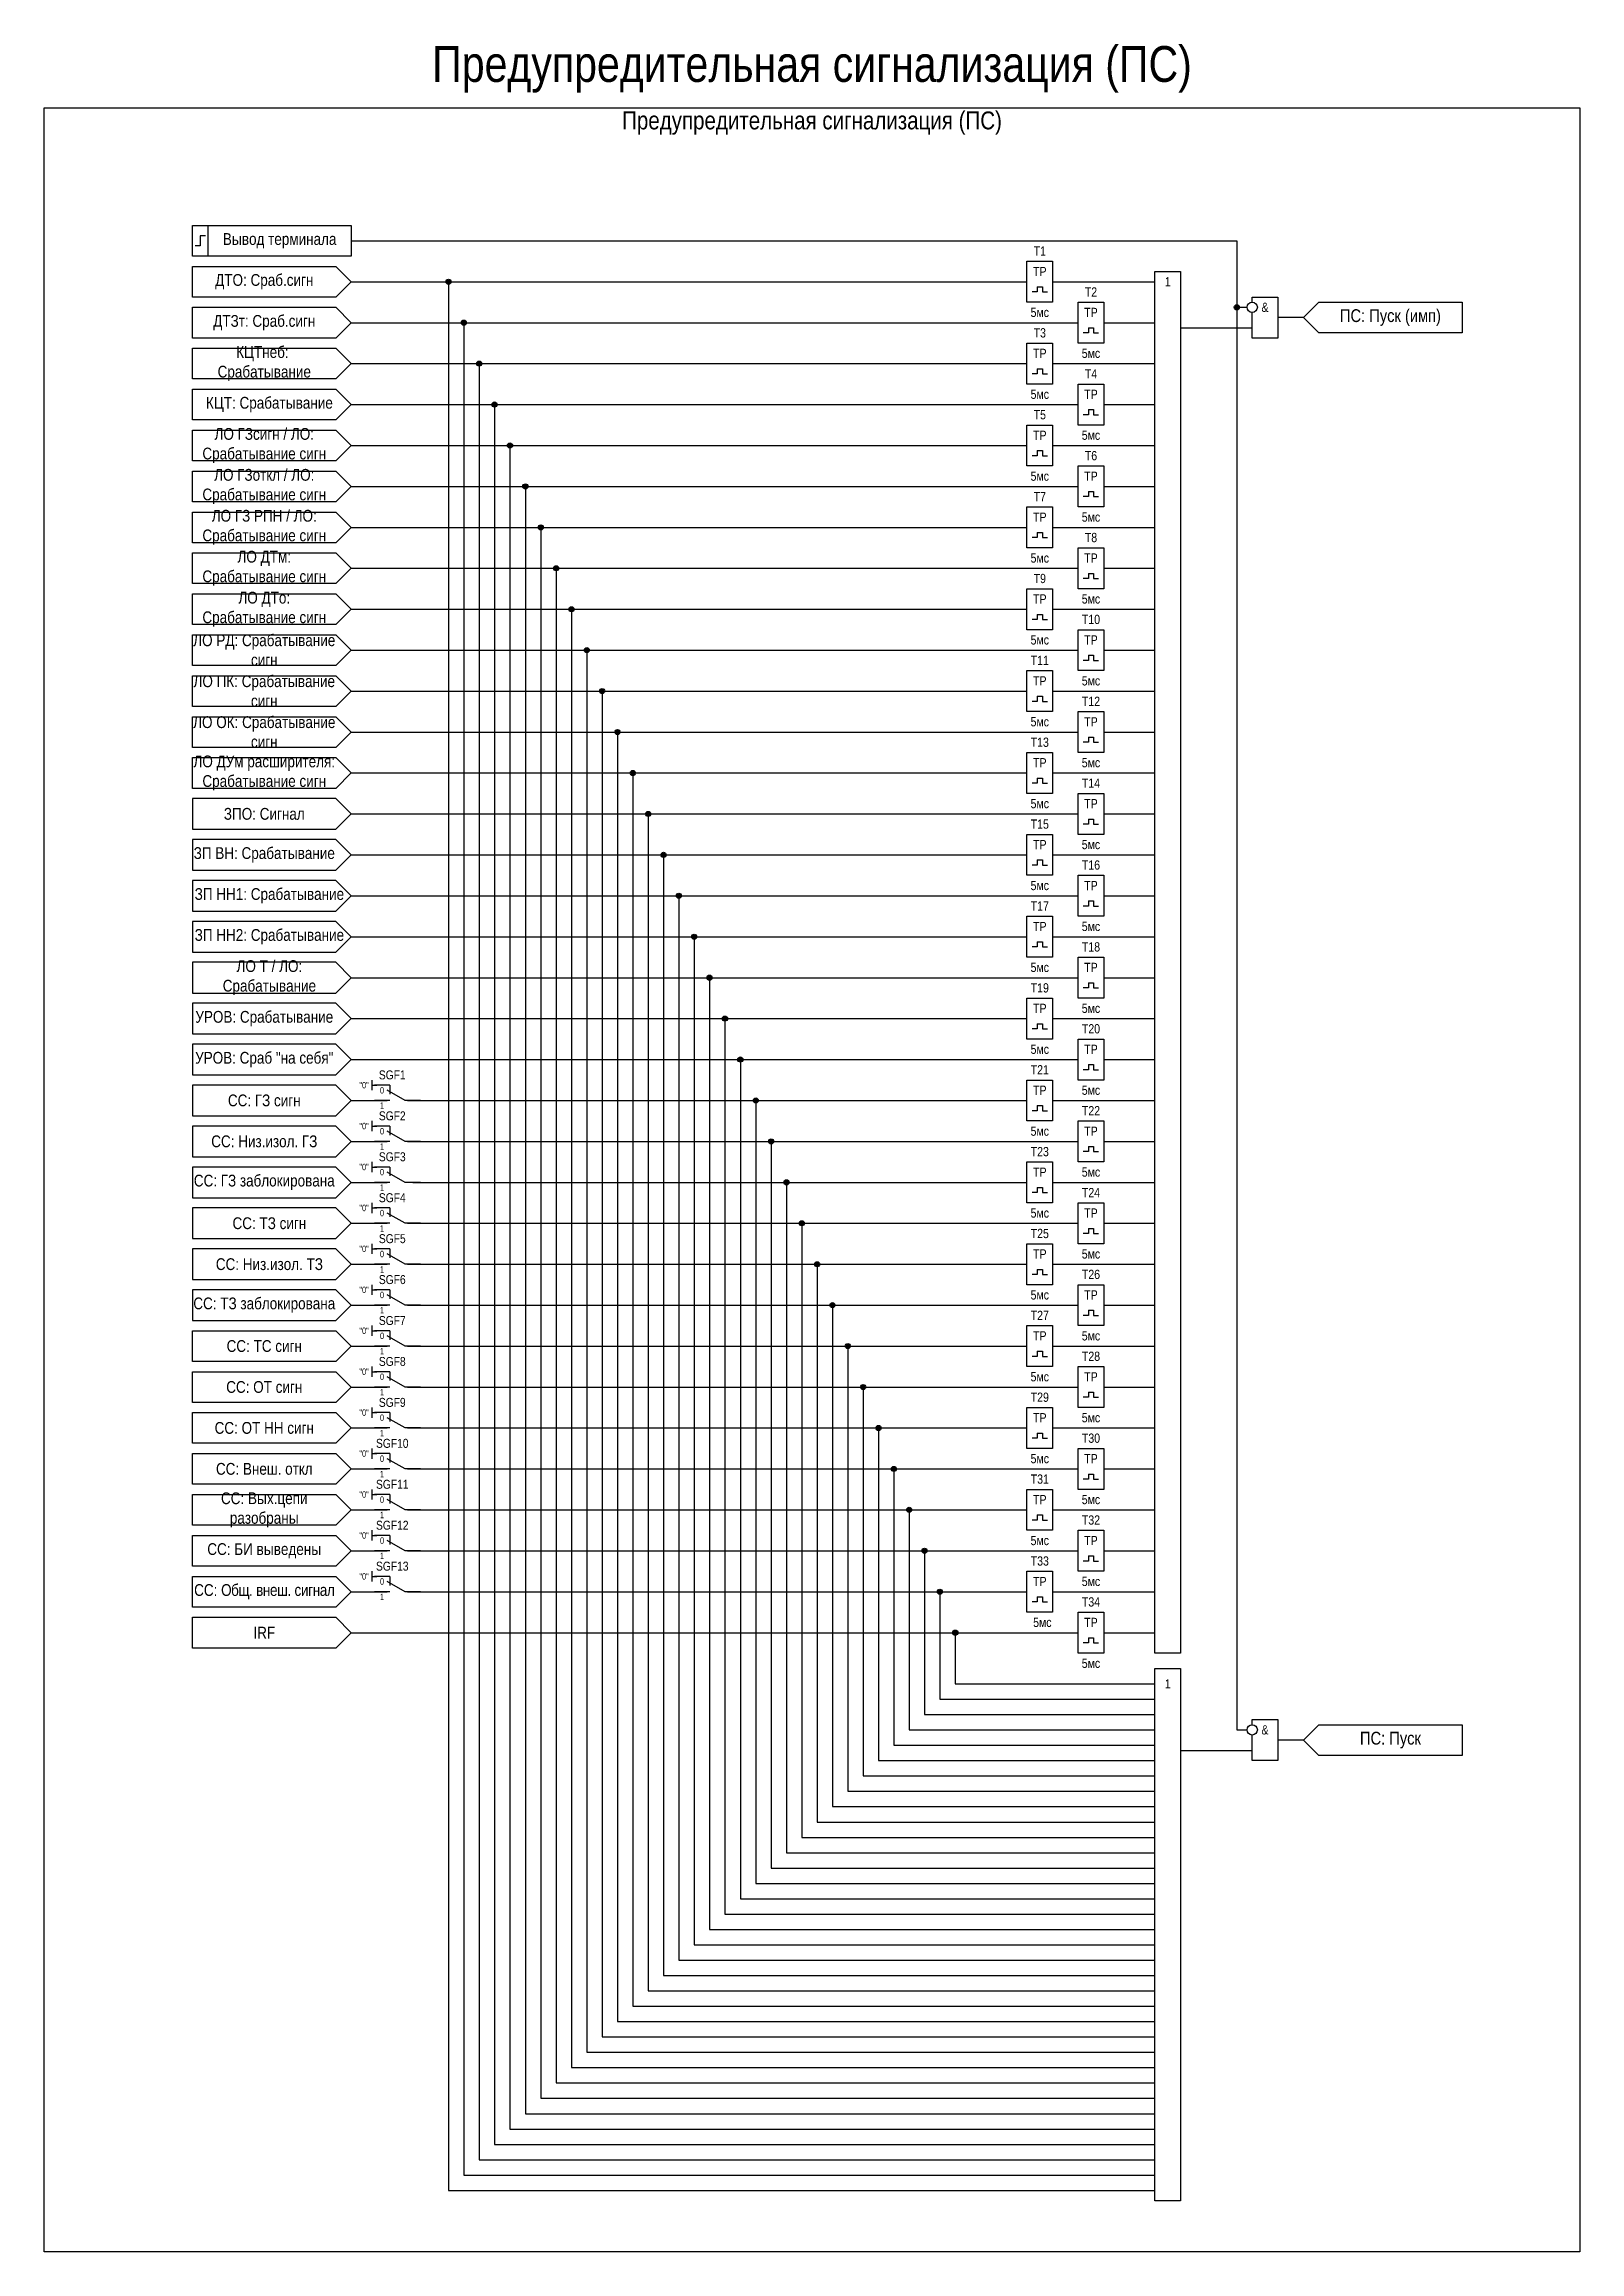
# Model space of a CAD drawing. Header units: millimetres. Extents: x -981 to 1720, y -66 to 612.
# Drawn here: x 1420 to 1720, y -4 to 427.4 of the extents above; entities that cross this region are included whole.
import ezdxf
from ezdxf.enums import TextEntityAlignment as Align

# ---------------------------------------------------------------- set-up
doc = ezdxf.new("R2010")
doc.units = ezdxf.units.MM
doc.layers.add('TEXT', color=7, linetype='Continuous', lineweight=25)
doc.layers.add('Основная', color=7, linetype='Continuous')
doc.styles.add('2.5_Gost_RD', font='ARIALN.TTF', dxfattribs={"height": 2.5})
doc.styles.add('3.5_Gost_RD', font='ARIALN.TTF', dxfattribs={"height": 3.5})
doc.styles.add('Вывод', font='ARIALN.TTF', dxfattribs={"height": 2.5})
doc.styles.add('Компонент', font='ARIALN.TTF', dxfattribs={"height": 3.5})

msp = doc.modelspace()

# ---------------------------------------------------------------- texts
at = {"color": 30, "ltscale": 100, "attachment_point": 5, "style": '3.5_Gost_RD'}
for s, insert, char_height, width in [('{\\C3;Предупредительная сигнализация (ПС)}', (1570, 422.5), 7, 300), ('Предупредительная сигнализация (ПС)', (1570, 412), 3.5, 290)]:
    msp.add_mtext(s, dxfattribs=dict(at, insert=insert, char_height=char_height, width=width))
at = {"ltscale": 100, "attachment_point": 5, "style": '2.5_Gost_RD'}
for s, insert, char_height, width in [('T1', (1614.5, 387), 1.8, 5), ('TP', (1614.5, 383), 1.8, 5), ('T2', (1624.5, 379), 1.8, 5), ('1', (1639.5, 381), 1.8, 5), ('5мс', (1614.5, 375), 1.8, 5), ('TP', (1624.5, 375), 1.8, 5), ('&', (1658.5, 376), 1.8, 5), ('ПС: Пуск (имп)', (1683, 374), 2.5, 28), ('T3', (1614.5, 371), 1.8, 5), ('TP', (1614.5, 367), 1.8, 5), ('5мс', (1624.5, 367), 1.8, 5), ('T4', (1624.5, 363), 1.8, 5), ('5мс', (1614.5, 359), 1.8, 5), ('TP', (1624.5, 359), 1.8, 5), ('T5', (1614.5, 355), 1.8, 5), ('ЛО ГЗсигн / ЛО: Срабатывание сигн', (1463, 349), 2.3, 28), ('TP', (1614.5, 351), 1.8, 5), ('5мс', (1624.5, 351), 1.8, 5), ('T6', (1624.5, 347), 1.8, 5), ('ЛО ГЗоткл / ЛО: Срабатывание сигн', (1463, 341), 2.3, 28), ('5мс', (1614.5, 343), 1.8, 5), ('TP', (1624.5, 343), 1.8, 5), ('ЛО ГЗ РПН / ЛО: Срабатывание сигн', (1463, 333), 2.3, 28), ('T7', (1614.5, 339), 1.8, 5), ('TP', (1614.5, 335), 1.8, 5), ('5мс', (1624.5, 335), 1.8, 5), ('ЛО ДТм: Срабатывание сигн', (1463, 325), 2.3, 28), ('5мс', (1614.5, 327), 1.8, 5), ('TP', (1624.5, 327), 1.8, 5), ('T8', (1624.5, 331), 1.8, 5), ('T9', (1614.5, 323), 1.8, 5), ('ЛО ДТо: Срабатывание сигн', (1463, 317), 2.3, 28), ('TP', (1614.5, 319), 1.8, 5), ('5мс', (1624.5, 319), 1.8, 5), ('T10', (1624.5, 315), 1.8, 5), ('ЛО РД: Срабатывание сигн', (1463, 309), 2.3, 28), ('5мс', (1614.5, 311), 1.8, 5), ('TP', (1624.5, 311), 1.8, 5), ('T11', (1614.5, 307), 1.8, 5), ('ЛО ПК: Срабатывание сигн', (1463, 301), 2.3, 28), ('TP', (1614.5, 303), 1.8, 5), ('5мс', (1624.5, 303), 1.8, 5), ('T12', (1624.5, 299), 1.8, 5), ('ЛО ОК: Срабатывание сигн', (1463, 293), 2.3, 28), ('5мс', (1614.5, 295), 1.8, 5), ('TP', (1624.5, 295), 1.8, 5), ('T13', (1614.5, 291), 1.8, 5), ('ЛО ДУм расширителя: Срабатывание сигн', (1463, 285), 2.3, 28), ('TP', (1614.5, 287), 1.8, 5), ('5мс', (1624.5, 287), 1.8, 5), ('T14', (1624.5, 283), 1.8, 5), ('5мс', (1614.5, 279), 1.8, 5), ('TP', (1624.5, 279), 1.8, 5), ('T15', (1614.5, 275), 1.8, 5), ('TP', (1614.5, 271), 1.8, 5), ('5мс', (1624.5, 271), 1.8, 5), ('ЗП ВН: Срабатывание ', (1463, 269), 2.3, 28), ('T16', (1624.5, 267), 1.8, 5), ('5мс', (1614.5, 263), 1.8, 5), ('TP', (1624.5, 263), 1.8, 5), ('ЗП НН1: Срабатывание', (1464, 261), 2.3, 27.933), ('T17', (1614.5, 259), 1.8, 5), ('ЗП НН2: Срабатывание', (1464, 253), 2.3, 27.933), ('TP', (1614.5, 255), 1.8, 5), ('5мс', (1624.5, 255), 1.8, 5), ('T18', (1624.5, 251), 1.8, 5), ('5мс', (1614.5, 247), 1.8, 5), ('TP', (1624.5, 247), 1.8, 5), ('T19', (1614.5, 243), 1.8, 5), ('TP', (1614.5, 239), 1.8, 5), ('5мс', (1624.5, 239), 1.8, 5), ('T20', (1624.5, 235), 1.8, 5), ('5мс', (1614.5, 231), 1.8, 5), ('TP', (1624.5, 231), 1.8, 5), ('T21', (1614.5, 227), 1.8, 5), ('TP', (1614.5, 223), 1.8, 5), ('5мс', (1624.5, 223), 1.8, 5), ('5мс', (1614.5, 215), 1.8, 5), ('T22', (1624.5, 219), 1.8, 5), ('TP', (1624.5, 215), 1.8, 5), ('T23', (1614.5, 211), 1.8, 5), ('TP', (1614.5, 207), 1.8, 5), ('5мс', (1624.5, 207), 1.8, 5), ('T24', (1624.5, 203), 1.8, 5), ('5мс', (1614.5, 199), 1.8, 5), ('TP', (1624.5, 199), 1.8, 5), ('T25', (1614.5, 195), 1.8, 5), ('TP', (1614.5, 191), 1.8, 5), ('5мс', (1624.5, 191), 1.8, 5), ('T26', (1624.5, 187), 1.8, 5), ('5мс', (1614.5, 183), 1.8, 5), ('TP', (1624.5, 183), 1.8, 5), ('T27', (1614.5, 179), 1.8, 5), ('СС: ТС сигн', (1463, 173), 2.3, 28), ('TP', (1614.5, 175), 1.8, 5), ('5мс', (1624.5, 175), 1.8, 5), ('T28', (1624.5, 171), 1.8, 5), ('СС: ОТ сигн', (1463, 165), 2.3, 28), ('5мс', (1614.5, 167), 1.8, 5), ('TP', (1624.5, 167), 1.8, 5), ('T29', (1614.5, 163), 1.8, 5), ('TP', (1614.5, 159), 1.8, 5), ('5мс', (1624.5, 159), 1.8, 5), ('СС: ОТ НН сигн', (1463, 157), 2.3, 28), ('T30', (1624.5, 155), 1.8, 5), ('5мс', (1614.5, 151), 1.8, 5), ('TP', (1624.5, 151), 1.8, 5), ('СС: Внеш. откл', (1463, 149), 2.3, 28), ('T31', (1614.5, 147), 1.8, 5), ('СС: Вых.цепи разобраны', (1463, 141), 2.3, 28), ('TP', (1614.5, 143), 1.8, 5), ('5мс', (1624.5, 143), 1.8, 5), ('T32', (1624.5, 139), 1.8, 5), ('СС: БИ выведены', (1463, 133), 2.3, 28), ('5мс', (1614.5, 135), 1.8, 5), ('TP', (1624.5, 135), 1.8, 5), ('T33', (1614.5, 131), 1.8, 5), ('TP', (1614.5, 127), 1.8, 5), ('5мс', (1624.5, 127), 1.8, 5), ('T34', (1624.5, 123), 1.8, 5), ('5мс', (1615, 119), 1.8, 5), ('TP', (1624.5, 119), 1.8, 5), ('5мс', (1624.5, 111), 1.8, 5), ('1', (1639.5, 107), 1.8, 5), ('&', (1658.5, 98), 1.8, 5), ('ПС: Пуск', (1683, 96), 2.5, 28)]:
    msp.add_mtext(s, dxfattribs=dict(at, insert=insert, char_height=char_height, width=width))
at = {"color": 0, "ltscale": 100, "char_height": 2.3, "width": 28, "attachment_point": 5, "style": '2.5_Gost_RD'}
for s, insert in [('{\\C256;ЗПО: Сигнал}', (1463, 277)), ('{\\C256;УРОВ: Срабатывание}', (1463, 237)), ('{\\C256;УРОВ: Сраб "на себя"}', (1463, 229))]:
    msp.add_mtext(s, dxfattribs=dict(at, insert=insert))
at = {"layer": 'TEXT', "ltscale": 100, "char_height": 2.3, "width": 28, "attachment_point": 5, "style": '2.5_Gost_RD'}
for s, insert in [('Вывод терминала', (1466, 389)), ('ЛО Т / ЛО: Срабатывание', (1464, 245)), ('СС: {\\T0.95;Общ. внеш. сигнал}', (1463, 125))]:
    msp.add_mtext(s, dxfattribs=dict(at, insert=insert))
at = {"layer": 'TEXT', "color": 0, "ltscale": 100, "char_height": 2.3, "width": 28, "attachment_point": 5, "style": '2.5_Gost_RD'}
for s, insert in [('{\\C256;СС: ГЗ сигн}', (1463, 221)), ('{\\C256;СС: Низ.изол. ГЗ}', (1463, 213)), ('{\\C256;СС: ГЗ заблокирована}', (1463, 205)), ('{\\C256;СС: ТЗ сигн}', (1464, 197)), ('{\\C256;СС: Низ.изол. ТЗ}', (1464, 189)), ('{\\C256;СС: ТЗ заблокирована}', (1463, 181)), ('{\\C256;IRF}', (1463, 117))]:
    msp.add_mtext(s, dxfattribs=dict(at, insert=insert))
at = {"layer": 'Основная', "color": 0, "ltscale": 100, "insert": (1463, 381), "char_height": 2.3, "width": 28, "attachment_point": 5, "style": '2.5_Gost_RD'}
msp.add_mtext('{\\C256;ДТО: Сраб.сигн}', dxfattribs=at)
at = {"layer": 'Основная', "ltscale": 100, "insert": (1463, 373), "char_height": 2.3, "width": 28, "attachment_point": 5, "style": '2.5_Gost_RD'}
msp.add_mtext('ДТЗт: Сраб.сигн', dxfattribs=at)
at = {"layer": 'Основная', "color": 1, "ltscale": 100, "char_height": 2.3, "attachment_point": 5, "style": '2.5_Gost_RD'}
for s, insert, width in [('{\\C256;КЦТнеб:  Срабатывание}', (1463, 365), 28), ('{\\C256;КЦТ: Срабатывание}', (1464, 357), 26.5083)]:
    msp.add_mtext(s, dxfattribs=dict(at, insert=insert, width=width))

# ---------------------------------------------------------------- blocks, each defined once
blk = doc.blocks.new('Точка')
at = {"ltscale": 100}
h = blk.add_hatch(color=256, dxfattribs=at)
h.dxf.hatch_style = 1
edge = h.paths.add_edge_path()
edge.add_arc((0, 0), 0.5, 0, 360)
blk.add_circle((0, 0), 0.5, dxfattribs=at)
blk = doc.blocks.new('*U958')
at = {"layer": 'Основная', "color": 0}
blk.add_line((0, 0), (7, 4), dxfattribs=at)
at = {"layer": 'Основная', "ltscale": 0.35}
blk.add_line((6, 6), (6, 2.5), dxfattribs=at)
blk = doc.blocks.new('*U1019')
at = {"layer": 'Основная', "color": 0}
for p, q in [((-3, 6), (-9, 6)), ((-3, 0), (-9, 0)), ((9, 0), (3, 0))]:
    blk.add_line(p, q, dxfattribs=at)
at = {"layer": 'Основная', "ltscale": 0.25, "xscale": -1}
blk.add_blockref('*U958', (3, 0), dxfattribs=at)
at = {"layer": 'Основная'}
for tag, height, style, p in [('ОУ', 3.5, 'Компонент', (-2, 10)), ('В1', 2.5, 'Вывод', (-13, 6)), ('В2', 2.5, 'Вывод', (-6, 4)), ('В3', 2.5, 'Вывод', (-6, -2))]:
    blk.add_attdef(tag, text='', height=height, dxfattribs=dict(at, style=style)).set_placement(p, align=Align.MIDDLE_CENTER)

# ---------------------------------------------------------------- linework, layer by layer
at = {"ltscale": 100}
for p, q in [((1614, 379), (1613, 379)), ((1615, 379), (1616, 379)), ((1669, 377), (1666, 374)), ((1669, 377), (1697, 377)), ((1666, 374), (1661, 374)), ((1666, 374), (1669, 371)), ((1624, 371), (1623, 371)), ((1625, 371), (1626, 371)), ((1697, 371), (1669, 371)), ((1614, 363), (1613, 363)), ((1615, 363), (1616, 363)), ((1624, 355), (1623, 355)), ((1625, 355), (1626, 355)), ((1614, 347), (1613, 347)), ((1615, 347), (1616, 347)), ((1624, 339), (1623, 339)), ((1625, 339), (1626, 339)), ((1614, 331), (1613, 331)), ((1615, 331), (1616, 331)), ((1624, 323), (1623, 323)), ((1625, 323), (1626, 323)), ((1614, 315), (1613, 315)), ((1615, 315), (1616, 315)), ((1624, 307), (1623, 307)), ((1625, 307), (1626, 307)), ((1614, 299), (1613, 299)), ((1615, 299), (1616, 299)), ((1624, 291), (1623, 291)), ((1625, 291), (1626, 291)), ((1614, 283), (1613, 283)), ((1615, 283), (1616, 283)), ((1624, 275), (1623, 275)), ((1625, 275), (1626, 275)), ((1614, 267), (1613, 267)), ((1615, 267), (1616, 267)), ((1624, 259), (1623, 259)), ((1625, 259), (1626, 259)), ((1614, 251), (1613, 251)), ((1615, 251), (1616, 251)), ((1624, 243), (1623, 243)), ((1625, 243), (1626, 243)), ((1614, 235), (1613, 235)), ((1615, 235), (1616, 235)), ((1484, 225), (1484, 223)), ((1624, 227), (1623, 227)), ((1625, 227), (1626, 227)), ((1484, 224), (1485, 224)), ((1484, 217), (1484, 215)), ((1484, 216), (1485, 216)), ((1614, 219), (1613, 219)), ((1615, 219), (1616, 219)), ((1484, 209), (1484, 207)), ((1484, 208), (1485, 208)), ((1624, 211), (1623, 211)), ((1625, 211), (1626, 211)), ((1614, 203), (1613, 203)), ((1615, 203), (1616, 203)), ((1484, 201), (1484, 199)), ((1484, 200), (1485, 200)), ((1624, 195), (1623, 195)), ((1625, 195), (1626, 195)), ((1484, 193), (1484, 191)), ((1484, 192), (1485, 192)), ((1614, 187), (1613, 187)), ((1615, 187), (1616, 187)), ((1484, 185), (1484, 183)), ((1484, 184), (1485, 184)), ((1484, 177), (1484, 175)), ((1624, 179), (1623, 179)), ((1625, 179), (1626, 179)), ((1484, 176), (1485, 176)), ((1484, 169), (1484, 167)), ((1614, 171), (1613, 171)), ((1615, 171), (1616, 171)), ((1484, 168), (1485, 168)), ((1484, 161), (1484, 159)), ((1484, 160), (1485, 160)), ((1624, 163), (1623, 163)), ((1625, 163), (1626, 163)), ((1484, 153), (1484, 151)), ((1484, 152), (1485, 152)), ((1614, 155), (1613, 155)), ((1615, 155), (1616, 155)), ((1624, 147), (1623, 147)), ((1625, 147), (1626, 147)), ((1484, 145), (1484, 143)), ((1484, 144), (1485, 144)), ((1614, 139), (1613, 139)), ((1615, 139), (1616, 139)), ((1484, 137), (1484, 135)), ((1484, 136), (1485, 136)), ((1624, 131), (1623, 131)), ((1625, 131), (1626, 131)), ((1484, 129), (1484, 127)), ((1484, 128), (1485, 128)), ((1614, 123), (1613, 123)), ((1615, 123), (1616, 123)), ((1624, 115), (1623, 115)), ((1625, 115), (1626, 115)), ((1666, 96), (1661, 96)), ((1669, 99), (1666, 96)), ((1666, 96), (1669, 93)), ((1669, 99), (1697, 99)), ((1697, 93), (1669, 93))]:
    msp.add_line(p, q, dxfattribs=at)
at = {"color": 3, "ltscale": 100}
msp.add_lwpolyline([(1420, 415), (1720, 415), (1720, -4), (1420, -4)], close=True, dxfattribs=at)
at = {"ltscale": 100}
for points in [[(1449, 392), (1452, 392), (1452, 386), (1449, 386)], [(1449, 392), (1480, 392), (1480, 386), (1449, 386)], [(1612, 385), (1617, 385), (1617, 377), (1612, 377)], [(1637, 383), (1642, 383), (1642, 113), (1637, 113)], [(1622, 377), (1627, 377), (1627, 369), (1622, 369)], [(1612, 369), (1617, 369), (1617, 361), (1612, 361)], [(1622, 361), (1627, 361), (1627, 353), (1622, 353)], [(1612, 353), (1617, 353), (1617, 345), (1612, 345)], [(1622, 345), (1627, 345), (1627, 337), (1622, 337)], [(1612, 337), (1617, 337), (1617, 329), (1612, 329)], [(1622, 329), (1627, 329), (1627, 321), (1622, 321)], [(1612, 321), (1617, 321), (1617, 313), (1612, 313)], [(1622, 313), (1627, 313), (1627, 305), (1622, 305)], [(1612, 305), (1617, 305), (1617, 297), (1612, 297)], [(1622, 297), (1627, 297), (1627, 289), (1622, 289)], [(1612, 289), (1617, 289), (1617, 281), (1612, 281)], [(1622, 281), (1627, 281), (1627, 273), (1622, 273)], [(1612, 273), (1617, 273), (1617, 265), (1612, 265)], [(1622, 265), (1627, 265), (1627, 257), (1622, 257)], [(1612, 257), (1617, 257), (1617, 249), (1612, 249)], [(1622, 249), (1627, 249), (1627, 241), (1622, 241)], [(1612, 241), (1617, 241), (1617, 233), (1612, 233)], [(1622, 233), (1627, 233), (1627, 225), (1622, 225)], [(1612, 225), (1617, 225), (1617, 217), (1612, 217)], [(1622, 217), (1627, 217), (1627, 209), (1622, 209)], [(1612, 209), (1617, 209), (1617, 201), (1612, 201)], [(1622, 201), (1627, 201), (1627, 193), (1622, 193)], [(1612, 193), (1617, 193), (1617, 185), (1612, 185)], [(1622, 185), (1627, 185), (1627, 177), (1622, 177)], [(1612, 177), (1617, 177), (1617, 169), (1612, 169)], [(1622, 169), (1627, 169), (1627, 161), (1622, 161)], [(1612, 161), (1617, 161), (1617, 153), (1612, 153)], [(1622, 153), (1627, 153), (1627, 145), (1622, 145)], [(1612, 145), (1617, 145), (1617, 137), (1612, 137)], [(1622, 137), (1627, 137), (1627, 129), (1622, 129)], [(1612, 129), (1617, 129), (1617, 121), (1612, 121)], [(1622, 121), (1627, 121), (1627, 113), (1622, 113)], [(1637, 110), (1642, 110), (1642, 6), (1637, 6)]]:
    msp.add_lwpolyline(points, close=True, dxfattribs=at)
at = {"lineweight": 30, "ltscale": 100}
msp.add_lwpolyline([(1451.5, 390), (1450.5, 390), (1450.5, 388), (1449.5, 388)], dxfattribs=at)
at = {"ltscale": 100}
for points in [[(1480, 389), (1653, 389), (1653, 376), (1655, 376)], [(1480, 389), (1653, 389), (1653, 98), (1655, 98)], [(1449, 384), (1477, 384), (1480, 381), (1477, 378), (1449, 378), (1449, 384)], [(1480, 381), (1499, 381), (1499, 8), (1637, 8)], [(1480, 381), (1612, 381)], [(1614, 380), (1614, 379)], [(1614, 380), (1615, 380)], [(1615, 380), (1615, 379)], [(1617, 381), (1637, 381)], [(1449, 376), (1477, 376), (1480, 373), (1477, 370), (1449, 370), (1449, 376)], [(1656, 377), (1656, 378), (1661, 378), (1661, 370), (1656, 370), (1656, 375)], [(1666, 374), (1669, 377), (1697, 377), (1697, 371), (1669, 371), (1666, 374)], [(1480, 373), (1502, 373), (1502, 11), (1637, 11)], [(1480, 373), (1622, 373)], [(1624, 372), (1624, 371)], [(1624, 372), (1625, 372)], [(1625, 372), (1625, 371)], [(1627, 373), (1637, 373)], [(1642, 372), (1656, 372)], [(1449, 368), (1477, 368), (1480, 365), (1477, 362), (1449, 362), (1449, 368)], [(1480, 365), (1505, 365), (1505, 14), (1637, 14)], [(1480, 365), (1612, 365)], [(1614, 364), (1614, 363)], [(1614, 364), (1615, 364)], [(1615, 364), (1615, 363)], [(1617, 365), (1637, 365)], [(1449, 360), (1477, 360), (1480, 357), (1477, 354), (1449, 354), (1449, 360)], [(1480, 357), (1508, 357), (1508, 17), (1637, 17)], [(1480, 357), (1622, 357)], [(1624, 356), (1624, 355)], [(1624, 356), (1625, 356)], [(1625, 356), (1625, 355)], [(1627, 357), (1637, 357)], [(1449, 352), (1477, 352), (1480, 349), (1477, 346), (1449, 346), (1449, 352)], [(1480, 349), (1511, 349), (1511, 20), (1637, 20)], [(1480, 349), (1612, 349)], [(1614, 348), (1614, 347)], [(1614, 348), (1615, 348)], [(1615, 348), (1615, 347)], [(1617, 349), (1637, 349)], [(1449, 344), (1477, 344), (1480, 341), (1477, 338), (1449, 338), (1449, 344)], [(1480, 341), (1514, 341), (1514, 23), (1637, 23)], [(1480, 341), (1622, 341)], [(1627, 341), (1637, 341)], [(1624, 340), (1624, 339)], [(1624, 340), (1625, 340)], [(1625, 340), (1625, 339)], [(1449, 336), (1477, 336), (1480, 333), (1477, 330), (1449, 330), (1449, 336)], [(1480, 333), (1517, 333), (1517, 26), (1637, 26)], [(1480, 333), (1612, 333)], [(1617, 333), (1637, 333)], [(1449, 328), (1477, 328), (1480, 325), (1477, 322), (1449, 322), (1449, 328)], [(1614, 332), (1614, 331)], [(1614, 332), (1615, 332)], [(1615, 332), (1615, 331)], [(1480, 325), (1520, 325), (1520, 29), (1637, 29)], [(1480, 325), (1622, 325)], [(1624, 324), (1624, 323)], [(1624, 324), (1625, 324)], [(1625, 324), (1625, 323)], [(1627, 325), (1637, 325)], [(1449, 320), (1477, 320), (1480, 317), (1477, 314), (1449, 314), (1449, 320)], [(1480, 317), (1523, 317), (1523, 32), (1637, 32)], [(1480, 317), (1612, 317)], [(1614, 316), (1614, 315)], [(1614, 316), (1615, 316)], [(1615, 316), (1615, 315)], [(1617, 317), (1637, 317)], [(1449, 312), (1477, 312), (1480, 309), (1477, 306), (1449, 306), (1449, 312)], [(1480, 309), (1526, 309), (1526, 35), (1637, 35)], [(1480, 309), (1622, 309)], [(1624, 308), (1624, 307)], [(1624, 308), (1625, 308)], [(1625, 308), (1625, 307)], [(1627, 309), (1637, 309)], [(1449, 304), (1477, 304), (1480, 301), (1477, 298), (1449, 298), (1449, 304)], [(1480, 301), (1529, 301), (1529, 38), (1637, 38)], [(1480, 301), (1612, 301)], [(1614, 300), (1614, 299)], [(1614, 300), (1615, 300)], [(1615, 300), (1615, 299)], [(1617, 301), (1637, 301)], [(1449, 296), (1477, 296), (1480, 293), (1477, 290), (1449, 290), (1449, 296)], [(1480, 293), (1532, 293), (1532, 41), (1637, 41)], [(1480, 293), (1622, 293)], [(1624, 292), (1624, 291)], [(1624, 292), (1625, 292)], [(1625, 292), (1625, 291)], [(1627, 293), (1637, 293)], [(1449, 288), (1477, 288), (1480, 285), (1477, 282), (1449, 282), (1449, 288)], [(1480, 285), (1535, 285), (1535, 44), (1637, 44)], [(1480, 285), (1612, 285)], [(1617, 285), (1637, 285)], [(1614, 284), (1614, 283)], [(1614, 284), (1615, 284)], [(1615, 284), (1615, 283)], [(1480, 277), (1477, 280), (1449, 280), (1449, 274), (1477, 274), (1480, 277)], [(1480, 277), (1538, 277), (1538, 47), (1637, 47)], [(1480, 277), (1622, 277)], [(1627, 277), (1637, 277)], [(1480, 269), (1477, 272), (1449, 272), (1449, 266), (1477, 266), (1480, 269)], [(1624, 276), (1624, 275)], [(1624, 276), (1625, 276)], [(1625, 276), (1625, 275)], [(1480, 269), (1541, 269), (1541, 50), (1637, 50)], [(1480, 269), (1612, 269)], [(1614, 268), (1614, 267)], [(1614, 268), (1615, 268)], [(1615, 268), (1615, 267)], [(1617, 269), (1637, 269)], [(1480, 261), (1477, 264), (1449, 264), (1449, 258), (1477, 258), (1480, 261)], [(1480, 261), (1544, 261), (1544, 53), (1637, 53)], [(1480, 261), (1622, 261)], [(1624, 260), (1624, 259)], [(1624, 260), (1625, 260)], [(1625, 260), (1625, 259)], [(1627, 261), (1637, 261)], [(1480, 253), (1477, 256), (1449, 256), (1449, 250), (1477, 250), (1480, 253)], [(1480, 253), (1547, 253), (1547, 56), (1637, 56)], [(1480, 253), (1612, 253)], [(1614, 252), (1614, 251)], [(1614, 252), (1615, 252)], [(1615, 252), (1615, 251)], [(1617, 253), (1637, 253)], [(1480, 245), (1477, 248), (1449, 248), (1449, 242), (1477, 242), (1480, 245)], [(1480, 245), (1550, 245), (1550, 59), (1637, 59)], [(1480, 245), (1622, 245)], [(1624, 244), (1624, 243)], [(1624, 244), (1625, 244)], [(1625, 244), (1625, 243)], [(1627, 245), (1637, 245)], [(1480, 237), (1477, 240), (1449, 240), (1449, 234), (1477, 234), (1480, 237)], [(1480, 237), (1553, 237), (1553, 62), (1637, 62)], [(1480, 237), (1612, 237)], [(1614, 236), (1614, 235)], [(1614, 236), (1615, 236)], [(1615, 236), (1615, 235)], [(1617, 237), (1637, 237)], [(1480, 229), (1477, 232), (1449, 232), (1449, 226), (1477, 226), (1480, 229)], [(1480, 229), (1556, 229), (1556, 65), (1637, 65)], [(1480, 229), (1622, 229)], [(1627, 229), (1637, 229)], [(1624, 228), (1624, 227)], [(1624, 228), (1625, 228)], [(1625, 228), (1625, 227)], [(1480, 221), (1477, 224), (1449, 224), (1449, 218), (1477, 218), (1480, 221)], [(1480, 221), (1487, 221)], [(1491, 221), (1559, 221), (1559, 68), (1637, 68)], [(1491, 221), (1612, 221)], [(1617, 221), (1637, 221)], [(1480, 213), (1477, 216), (1449, 216), (1449, 210), (1477, 210), (1480, 213)], [(1614, 220), (1614, 219)], [(1614, 220), (1615, 220)], [(1615, 220), (1615, 219)], [(1480, 213), (1487, 213)], [(1491, 213), (1562, 213), (1562, 71), (1637, 71)], [(1494, 213), (1622, 213)], [(1624, 212), (1624, 211)], [(1624, 212), (1625, 212)], [(1625, 212), (1625, 211)], [(1627, 213), (1637, 213)], [(1480, 205), (1477, 208), (1449, 208), (1449, 202), (1477, 202), (1480, 205)], [(1480, 205), (1487, 205)], [(1492, 205), (1612, 205)], [(1493, 205), (1565, 205), (1565, 74), (1637, 74)], [(1614, 204), (1614, 203)], [(1614, 204), (1615, 204)], [(1615, 204), (1615, 203)], [(1617, 205), (1637, 205)], [(1480, 197), (1477, 200), (1449, 200), (1449, 194), (1477, 194), (1480, 197)], [(1480, 197), (1487, 197)], [(1491, 197), (1568, 197), (1568, 77), (1637, 77)], [(1491, 197), (1622, 197)], [(1624, 196), (1624, 195)], [(1624, 196), (1625, 196)], [(1625, 196), (1625, 195)], [(1627, 197), (1637, 197)], [(1480, 189), (1477, 192), (1449, 192), (1449, 186), (1477, 186), (1480, 189)], [(1480, 189), (1487, 189)], [(1491, 189), (1571, 189), (1571, 80), (1637, 80)], [(1491, 189), (1612, 189)], [(1614, 188), (1614, 187)], [(1614, 188), (1615, 188)], [(1615, 188), (1615, 187)], [(1617, 189), (1637, 189)], [(1480, 181), (1477, 184), (1449, 184), (1449, 178), (1477, 178), (1480, 181)], [(1480, 181), (1487, 181)], [(1491, 181), (1574, 181), (1574, 83), (1637, 83)], [(1491, 181), (1622, 181)], [(1624, 180), (1624, 179)], [(1624, 180), (1625, 180)], [(1625, 180), (1625, 179)], [(1627, 181), (1637, 181)], [(1449, 176), (1477, 176), (1480, 173), (1477, 170), (1449, 170), (1449, 176)], [(1480, 173), (1487, 173)], [(1491, 173), (1577, 173), (1577, 86), (1637, 86)], [(1491, 173), (1612, 173)], [(1617, 173), (1637, 173)], [(1614, 172), (1614, 171)], [(1614, 172), (1615, 172)], [(1615, 172), (1615, 171)], [(1449, 168), (1477, 168), (1480, 165), (1477, 162), (1449, 162), (1449, 168)], [(1480, 165), (1487, 165)], [(1491, 165), (1580, 165), (1580, 89), (1637, 89)], [(1491, 165), (1622, 165)], [(1624, 164), (1624, 163)], [(1624, 164), (1625, 164)], [(1625, 164), (1625, 163)], [(1627, 165), (1637, 165)], [(1449, 160), (1477, 160), (1480, 157), (1477, 154), (1449, 154), (1449, 160)], [(1480, 157), (1487, 157)], [(1491, 157), (1583, 157), (1583, 92), (1637, 92)], [(1491, 157), (1612, 157)], [(1614, 156), (1614, 155)], [(1614, 156), (1615, 156)], [(1615, 156), (1615, 155)], [(1617, 157), (1637, 157)], [(1449, 152), (1477, 152), (1480, 149), (1477, 146), (1449, 146), (1449, 152)], [(1480, 149), (1487, 149)], [(1491, 149), (1586, 149), (1586, 95), (1637, 95)], [(1491, 149), (1622, 149)], [(1624, 148), (1624, 147)], [(1624, 148), (1625, 148)], [(1625, 148), (1625, 147)], [(1627, 149), (1637, 149)], [(1449, 144), (1477, 144), (1480, 141), (1477, 138), (1449, 138), (1449, 144)], [(1480, 141), (1487, 141)], [(1491, 141), (1589, 141), (1589, 98), (1637, 98)], [(1491, 141), (1612, 141)], [(1614, 140), (1614, 139)], [(1614, 140), (1615, 140)], [(1615, 140), (1615, 139)], [(1617, 141), (1637, 141)], [(1449, 136), (1477, 136), (1480, 133), (1477, 130), (1449, 130), (1449, 136)], [(1480, 133), (1487, 133)], [(1491, 133), (1592, 133), (1592, 101), (1637, 101)], [(1491, 133), (1622, 133)], [(1624, 132), (1624, 131)], [(1624, 132), (1625, 132)], [(1625, 132), (1625, 131)], [(1627, 133), (1637, 133)], [(1449, 128), (1477, 128), (1480, 125), (1477, 122), (1449, 122), (1449, 128)], [(1480, 125), (1487, 125)], [(1491, 125), (1595, 125), (1595, 104), (1637, 104)], [(1491, 125), (1612, 125)], [(1614, 124), (1614, 123)], [(1614, 124), (1615, 124)], [(1615, 124), (1615, 123)], [(1617, 125), (1637, 125)], [(1449, 120), (1477, 120), (1480, 117), (1477, 114), (1449, 114), (1449, 120)], [(1480, 117), (1622, 117)], [(1598, 117), (1598, 107), (1637, 107)], [(1627, 117), (1637, 117)], [(1624, 116), (1624, 115)], [(1624, 116), (1625, 116)], [(1625, 116), (1625, 115)], [(1656, 99), (1656, 100), (1661, 100), (1661, 92), (1656, 92), (1656, 97)], [(1666, 96), (1669, 99), (1697, 99), (1697, 93), (1669, 93), (1666, 96)], [(1642, 94), (1656, 94)]]:
    msp.add_lwpolyline(points, dxfattribs=at)
for centre in [(1656, 376), (1656, 98)]:
    msp.add_circle(centre, 1, dxfattribs=at)

# ---------------------------------------------------------------- block references
for p in [(1499, 381), (1653, 376), (1502, 373), (1505, 365), (1508, 357), (1511, 349), (1514, 341), (1517, 333), (1520, 325), (1523, 317), (1526, 309), (1529, 301), (1532, 293), (1535, 285), (1538, 277), (1541, 269), (1544, 261), (1547, 253), (1550, 245), (1553, 237), (1556, 229), (1559, 221), (1562, 213), (1565, 205), (1568, 197), (1571, 189), (1574, 181), (1577, 173), (1580, 165), (1583, 157), (1586, 149), (1589, 141), (1592, 133), (1595, 125), (1598, 117)]:
    msp.add_blockref('Точка', p, dxfattribs=at)
at = {"layer": 'Основная', "ltscale": 0.25, "xscale": 0.5, "yscale": 0.5, "zscale": 0.5}
for p, values in [((1489, 221), {'ОУ': 'SGF1', 'В1': '"0"', 'В2': '0', 'В3': '1'}), ((1489, 213), {'ОУ': 'SGF2', 'В1': '"0"', 'В2': '0', 'В3': '1'}), ((1489, 205), {'ОУ': 'SGF3', 'В1': '"0"', 'В2': '0', 'В3': '1'}), ((1489, 197), {'ОУ': 'SGF4', 'В1': '"0"', 'В2': '0', 'В3': '1'}), ((1489, 189), {'ОУ': 'SGF5', 'В1': '"0"', 'В2': '0', 'В3': '1'}), ((1489, 181), {'ОУ': 'SGF6', 'В1': '"0"', 'В2': '0', 'В3': '1'}), ((1489, 173), {'ОУ': 'SGF7', 'В1': '"0"', 'В2': '0', 'В3': '1'}), ((1489, 165), {'ОУ': 'SGF8', 'В1': '"0"', 'В2': '0', 'В3': '1'}), ((1489, 157), {'ОУ': 'SGF9', 'В1': '"0"', 'В2': '0', 'В3': '1'}), ((1489, 149), {'ОУ': 'SGF10', 'В1': '"0"', 'В2': '0', 'В3': '1'}), ((1489, 141), {'ОУ': 'SGF11', 'В1': '"0"', 'В2': '0', 'В3': '1'}), ((1489, 133), {'ОУ': 'SGF12', 'В1': '"0"', 'В2': '0', 'В3': '1'}), ((1489, 125), {'ОУ': 'SGF13', 'В1': '"0"', 'В2': '0', 'В3': '1'})]:
    msp.add_blockref('*U1019', p, dxfattribs=at).add_auto_attribs(values)

msp.set_redraw_order([(e.dxf.handle, doc.entitydb.next_handle()) for e in msp.query("TEXT MTEXT ATTDEF DIMENSION ARC_DIMENSION")])  # texts and dimensions are drawn at this point

doc.saveas('drawing.dxf')
